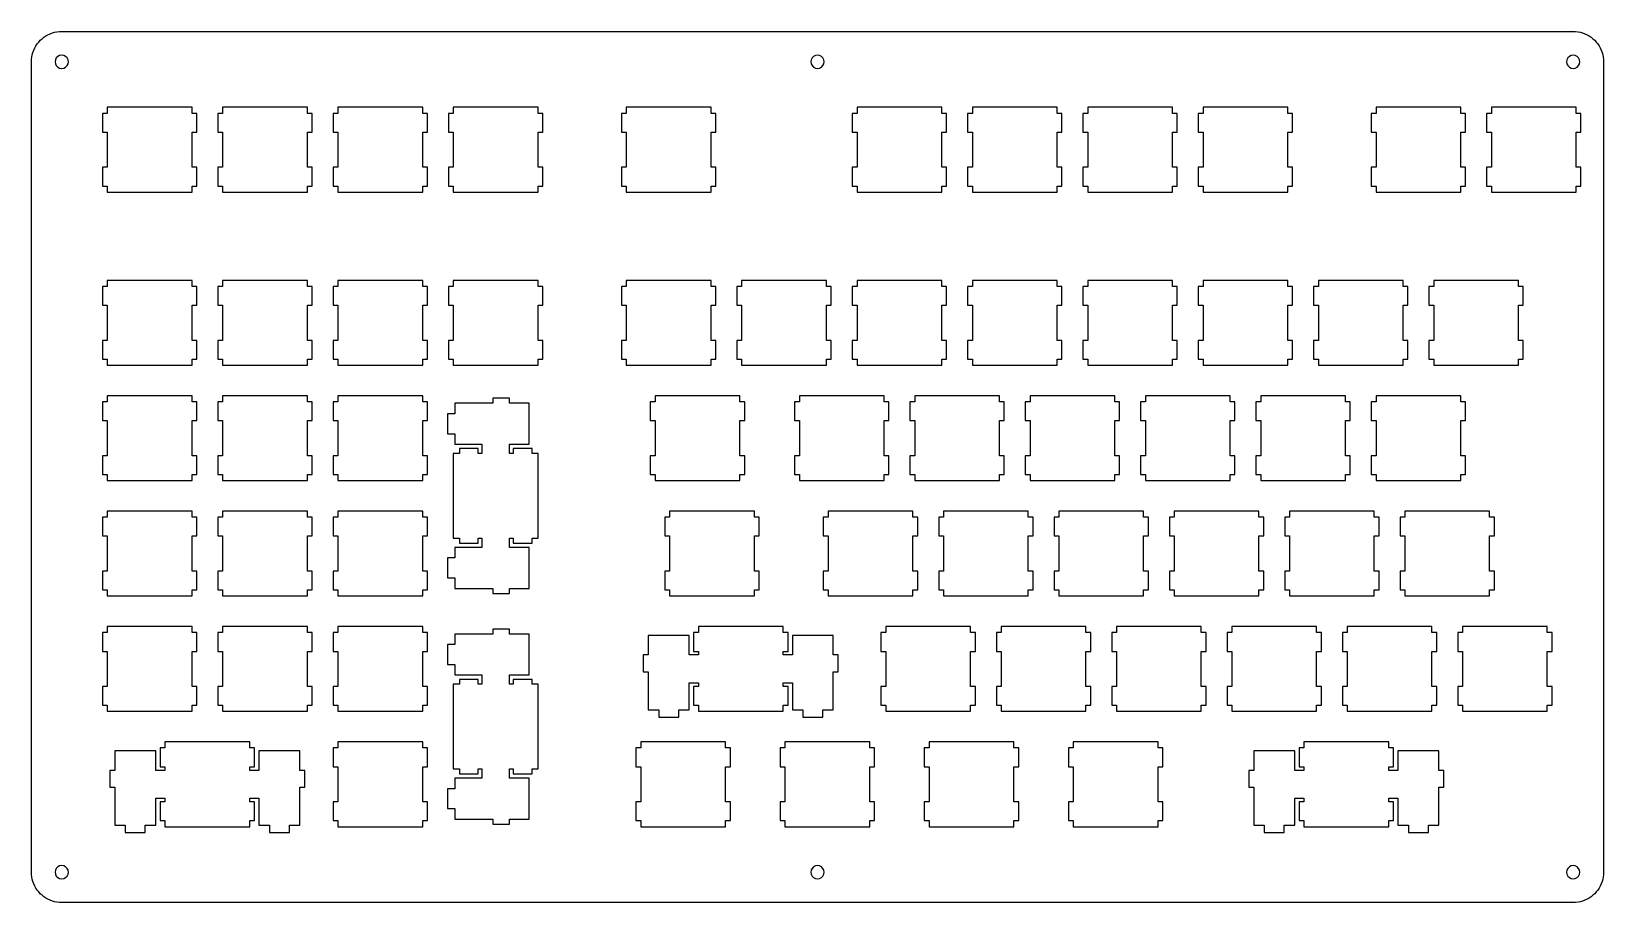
# Model space of a CAD drawing. Extents: x 0 to 260, y 0 to 144.
import ezdxf

# ---------------------------------------------------------------- set-up
doc = ezdxf.new("R2010")
doc.units = 0
doc.layers.get('0').update_dxf_attribs({"linetype": 'CONTINUOUS'})

msp = doc.modelspace()

# ---------------------------------------------------------------- linework, layer by layer
at = {"color": 0}
for p, q in [((1.84657, 142.708), (2.15525, 142.951)), ((2.15525, 142.951), (2.48185, 143.169)), ((2.48185, 143.169), (2.82498, 143.36)), ((2.82498, 143.36), (3.18051, 143.524)), ((3.18051, 143.524), (3.54845, 143.661)), ((3.54845, 143.661), (3.9274, 143.766)), ((3.9274, 143.766), (4.3119, 143.844)), ((4.3119, 143.844), (4.70186, 143.889)), ((4.70186, 143.889), (5.0946, 143.906)), ((5.0946, 143.906), (254.745, 143.904)), ((254.745, 143.904), (255.138, 143.889)), ((255.138, 143.889), (255.528, 143.844)), ((255.528, 143.844), (255.911, 143.766)), ((255.911, 143.766), (256.29, 143.661)), ((256.29, 143.661), (256.658, 143.524)), ((256.658, 143.524), (257.015, 143.36)), ((257.015, 143.36), (257.358, 143.169)), ((257.358, 143.169), (257.683, 142.951)), ((257.683, 142.951), (257.992, 142.708)), ((0.23289, 140.072), (0.339, 140.451)), ((0.339, 140.451), (0.47542, 140.819)), ((0.47542, 140.819), (0.63941, 141.175)), ((0.63941, 141.175), (0.83096, 141.518)), ((0.83096, 141.518), (1.04869, 141.844)), ((1.04869, 141.844), (1.29122, 142.153)), ((1.29122, 142.153), (1.55856, 142.441)), ((1.55856, 142.441), (1.84657, 142.708)), ((257.992, 142.708), (258.28, 142.441)), ((258.28, 142.441), (258.548, 142.153)), ((258.548, 142.153), (258.79, 141.844)), ((258.79, 141.844), (259.009, 141.518)), ((259.009, 141.518), (259.201, 141.175)), ((259.201, 141.175), (259.365, 140.819)), ((259.365, 140.819), (259.501, 140.451)), ((259.501, 140.451), (259.607, 140.072)), ((0.09371, 5.07806), (0.09508, 138.905)), ((0.09508, 138.905), (0.11024, 139.297)), ((0.11024, 139.297), (0.15572, 139.688)), ((0.15572, 139.688), (0.23289, 140.072)), ((4.04731, 139.245), (3.99355, 138.905)), ((3.99355, 138.905), (4.04731, 138.566)), ((4.20441, 139.551), (4.04731, 139.245)), ((4.04731, 138.566), (4.20441, 138.259)), ((4.44832, 139.795), (4.20441, 139.551)), ((4.20441, 138.259), (4.44832, 138.016)), ((4.75424, 139.952), (4.44832, 139.795)), ((4.44832, 138.016), (4.75424, 137.859)), ((5.0946, 140.004), (4.75424, 139.952)), ((4.75424, 137.859), (5.0946, 137.805)), ((5.43359, 139.952), (5.0946, 140.004)), ((5.0946, 137.805), (5.43359, 137.859)), ((5.74089, 139.795), (5.43359, 139.952)), ((5.43359, 137.859), (5.74089, 138.016)), ((5.98343, 139.551), (5.74089, 139.795)), ((5.74089, 138.016), (5.98343, 138.259)), ((6.14056, 139.245), (5.98343, 139.551)), ((5.98343, 138.259), (6.14056, 138.566)), ((6.19428, 138.905), (6.14056, 139.245)), ((6.14056, 138.566), (6.19428, 138.905)), ((128.874, 139.245), (128.82, 138.905)), ((128.82, 138.905), (128.874, 138.566)), ((129.03, 139.551), (128.874, 139.245)), ((128.874, 138.566), (129.03, 138.259)), ((129.272, 139.795), (129.03, 139.551)), ((129.03, 138.259), (129.272, 138.016)), ((129.58, 139.952), (129.272, 139.795)), ((129.272, 138.016), (129.58, 137.859)), ((129.92, 140.004), (129.58, 139.952)), ((129.58, 137.859), (129.92, 137.805)), ((130.259, 139.952), (129.92, 140.004)), ((129.92, 137.805), (130.259, 137.859)), ((130.566, 139.795), (130.259, 139.952)), ((130.259, 137.859), (130.566, 138.016)), ((130.81, 139.551), (130.566, 139.795)), ((130.566, 138.016), (130.81, 138.259)), ((130.966, 139.245), (130.81, 139.551)), ((130.81, 138.259), (130.966, 138.566)), ((131.02, 138.905), (130.966, 139.245)), ((130.966, 138.566), (131.02, 138.905)), ((253.698, 139.245), (253.646, 138.905)), ((253.646, 138.905), (253.698, 138.566)), ((253.855, 139.551), (253.698, 139.245)), ((253.698, 138.566), (253.855, 138.259)), ((254.099, 139.795), (253.855, 139.551)), ((253.855, 138.259), (254.099, 138.016)), ((254.405, 139.952), (254.099, 139.795)), ((254.099, 138.016), (254.405, 137.859)), ((254.745, 140.004), (254.405, 139.952)), ((254.405, 137.859), (254.745, 137.805)), ((255.084, 139.952), (254.745, 140.004)), ((254.745, 137.805), (255.084, 137.859)), ((255.392, 139.795), (255.084, 139.952)), ((255.084, 137.859), (255.392, 138.016)), ((255.634, 139.551), (255.392, 139.795)), ((255.392, 138.016), (255.634, 138.259)), ((255.791, 139.245), (255.634, 139.551)), ((255.634, 138.259), (255.791, 138.566)), ((255.845, 138.905), (255.791, 139.245)), ((255.791, 138.566), (255.845, 138.905)), ((259.607, 140.072), (259.684, 139.688)), ((259.684, 139.688), (259.73, 139.297)), ((259.73, 139.297), (259.745, 138.905)), ((259.745, 138.905), (259.746, 5.07806)), ((12.6201, 130.38), (11.8194, 130.38)), ((11.8194, 130.38), (11.8194, 127.28)), ((12.6201, 131.379), (12.6201, 130.38)), ((26.6196, 131.379), (12.6201, 131.379)), ((26.6196, 130.38), (26.6196, 131.379)), ((27.4175, 130.38), (26.6196, 130.38)), ((27.4175, 127.28), (27.4175, 130.38)), ((31.6701, 130.38), (30.8694, 130.38)), ((30.8694, 130.38), (30.8694, 127.28)), ((31.6701, 131.379), (31.6701, 130.38)), ((45.6696, 131.379), (31.6701, 131.379)), ((45.6696, 130.38), (45.6696, 131.379)), ((46.4704, 130.38), (45.6696, 130.38)), ((46.4704, 127.28), (46.4704, 130.38)), ((50.7199, 130.38), (49.9195, 130.38)), ((49.9195, 130.38), (49.9195, 127.28)), ((50.7199, 131.379), (50.7199, 130.38)), ((64.7196, 131.379), (50.7199, 131.379)), ((64.7196, 130.38), (64.7196, 131.379)), ((65.5204, 130.38), (64.7196, 130.38)), ((65.5204, 127.28), (65.5204, 130.38)), ((69.7699, 130.38), (68.9695, 130.38)), ((68.9695, 130.38), (68.9695, 127.28)), ((69.7699, 131.379), (69.7699, 130.38)), ((83.7696, 131.379), (69.7699, 131.379)), ((83.7696, 130.38), (83.7696, 131.379)), ((84.5704, 130.38), (83.7696, 130.38)), ((84.5704, 127.28), (84.5704, 130.38)), ((98.3449, 130.38), (97.5445, 130.38)), ((97.5445, 130.38), (97.5445, 127.28)), ((98.3449, 131.379), (98.3449, 130.38)), ((112.345, 131.379), (98.3449, 131.379)), ((112.345, 130.38), (112.345, 131.379)), ((113.145, 130.38), (112.345, 130.38)), ((113.145, 127.28), (113.145, 130.38)), ((136.445, 130.38), (135.643, 130.38)), ((135.643, 130.38), (135.643, 127.28)), ((136.445, 131.379), (136.445, 130.38)), ((150.445, 131.379), (136.445, 131.379)), ((150.445, 130.38), (150.445, 131.379)), ((151.245, 130.38), (150.445, 130.38)), ((151.245, 127.28), (151.245, 130.38)), ((155.495, 130.38), (154.694, 130.38)), ((154.694, 130.38), (154.694, 127.28)), ((155.495, 131.379), (155.495, 130.38)), ((169.495, 131.379), (155.495, 131.379)), ((169.495, 130.38), (169.495, 131.379)), ((170.295, 130.38), (169.495, 130.38)), ((170.295, 127.28), (170.295, 130.38)), ((174.545, 130.38), (173.744, 130.38)), ((173.744, 130.38), (173.744, 127.28)), ((174.545, 131.379), (174.545, 130.38)), ((188.545, 131.379), (174.545, 131.379)), ((188.545, 130.38), (188.545, 131.379)), ((189.345, 130.38), (188.545, 130.38)), ((189.345, 127.28), (189.345, 130.38)), ((193.595, 130.38), (192.794, 130.38)), ((192.794, 130.38), (192.794, 127.28)), ((193.595, 131.379), (193.595, 130.38)), ((207.595, 131.379), (193.595, 131.379)), ((207.595, 130.38), (207.595, 131.379)), ((208.395, 130.38), (207.595, 130.38)), ((208.395, 127.28), (208.395, 130.38)), ((222.17, 130.38), (221.369, 130.38)), ((221.369, 130.38), (221.369, 127.28)), ((222.17, 131.379), (222.17, 130.38)), ((236.17, 131.379), (222.17, 131.379)), ((236.17, 130.38), (236.17, 131.379)), ((236.97, 130.38), (236.17, 130.38)), ((236.97, 127.28), (236.97, 130.38)), ((241.22, 130.38), (240.419, 130.38)), ((240.419, 130.38), (240.419, 127.28)), ((241.22, 131.379), (241.22, 130.38)), ((255.22, 131.379), (241.22, 131.379)), ((255.22, 130.38), (255.22, 131.379)), ((256.02, 130.38), (255.22, 130.38)), ((256.02, 127.28), (256.02, 130.38)), ((11.8194, 127.28), (12.6201, 127.28)), ((12.6201, 127.28), (12.6201, 121.481)), ((26.6196, 121.481), (26.6196, 127.28)), ((26.6196, 127.28), (27.4175, 127.28)), ((30.8694, 127.28), (31.6701, 127.28)), ((31.6701, 127.28), (31.6701, 121.481)), ((45.6696, 121.481), (45.6696, 127.28)), ((45.6696, 127.28), (46.4704, 127.28)), ((49.9195, 127.28), (50.7199, 127.28)), ((50.7199, 127.28), (50.7199, 121.481)), ((64.7196, 121.481), (64.7196, 127.28)), ((64.7196, 127.28), (65.5204, 127.28)), ((68.9695, 127.28), (69.7699, 127.28)), ((69.7699, 127.28), (69.7699, 121.481)), ((83.7696, 121.481), (83.7696, 127.28)), ((83.7696, 127.28), (84.5704, 127.28)), ((97.5445, 127.28), (98.3449, 127.28)), ((98.3449, 127.28), (98.3449, 121.481)), ((112.345, 121.481), (112.345, 127.28)), ((112.345, 127.28), (113.145, 127.28)), ((135.643, 127.28), (136.445, 127.28)), ((136.445, 127.28), (136.445, 121.481)), ((150.445, 121.481), (150.445, 127.28)), ((150.445, 127.28), (151.245, 127.28)), ((154.694, 127.28), (155.495, 127.28)), ((155.495, 127.28), (155.495, 121.481)), ((169.495, 121.481), (169.495, 127.28)), ((169.495, 127.28), (170.295, 127.28)), ((173.744, 127.28), (174.545, 127.28)), ((174.545, 127.28), (174.545, 121.481)), ((188.545, 121.481), (188.545, 127.28)), ((188.545, 127.28), (189.345, 127.28)), ((192.794, 127.28), (193.595, 127.28)), ((193.595, 127.28), (193.595, 121.481)), ((207.595, 121.481), (207.595, 127.28)), ((207.595, 127.28), (208.395, 127.28)), ((221.369, 127.28), (222.17, 127.28)), ((222.17, 127.28), (222.17, 121.481)), ((236.17, 121.481), (236.17, 127.28)), ((236.17, 127.28), (236.97, 127.28)), ((240.419, 127.28), (241.22, 127.28)), ((241.22, 127.28), (241.22, 121.481)), ((255.22, 121.481), (255.22, 127.28)), ((255.22, 127.28), (256.02, 127.28)), ((12.6201, 121.481), (11.8194, 121.481)), ((11.8194, 121.481), (11.8194, 118.38)), ((27.4175, 121.481), (26.6196, 121.481)), ((27.4175, 118.38), (27.4175, 121.481)), ((31.6701, 121.481), (30.8694, 121.481)), ((30.8694, 121.481), (30.8694, 118.38)), ((46.4704, 121.481), (45.6696, 121.481)), ((46.4704, 118.38), (46.4704, 121.481)), ((50.7199, 121.481), (49.9195, 121.481)), ((49.9195, 121.481), (49.9195, 118.38)), ((65.5204, 121.481), (64.7196, 121.481)), ((65.5204, 118.38), (65.5204, 121.481)), ((69.7699, 121.481), (68.9695, 121.481)), ((68.9695, 121.481), (68.9695, 118.38)), ((84.5704, 121.481), (83.7696, 121.481)), ((84.5704, 118.38), (84.5704, 121.481)), ((98.3449, 121.481), (97.5445, 121.481)), ((97.5445, 121.481), (97.5445, 118.38)), ((113.145, 121.481), (112.345, 121.481)), ((113.145, 118.38), (113.145, 121.481)), ((136.445, 121.481), (135.643, 121.481)), ((135.643, 121.481), (135.643, 118.38)), ((151.245, 121.481), (150.445, 121.481)), ((151.245, 118.38), (151.245, 121.481)), ((155.495, 121.481), (154.694, 121.481)), ((154.694, 121.481), (154.694, 118.38)), ((170.295, 121.481), (169.495, 121.481)), ((170.295, 118.38), (170.295, 121.481)), ((174.545, 121.481), (173.744, 121.481)), ((173.744, 121.481), (173.744, 118.38)), ((189.345, 121.481), (188.545, 121.481)), ((189.345, 118.38), (189.345, 121.481)), ((193.595, 121.481), (192.794, 121.481)), ((192.794, 121.481), (192.794, 118.38)), ((208.395, 121.481), (207.595, 121.481)), ((208.395, 118.38), (208.395, 121.481)), ((222.17, 121.481), (221.369, 121.481)), ((221.369, 121.481), (221.369, 118.38)), ((236.97, 121.481), (236.17, 121.481)), ((236.97, 118.38), (236.97, 121.481)), ((241.22, 121.481), (240.419, 121.481)), ((240.419, 121.481), (240.419, 118.38)), ((256.02, 121.481), (255.22, 121.481)), ((256.02, 118.38), (256.02, 121.481)), ((11.8194, 118.38), (12.6201, 118.38)), ((12.6201, 118.38), (12.6201, 117.38)), ((12.6201, 117.38), (26.6196, 117.38)), ((26.6196, 117.38), (26.6196, 118.38)), ((26.6196, 118.38), (27.4175, 118.38)), ((30.8694, 118.38), (31.6701, 118.38)), ((31.6701, 118.38), (31.6701, 117.38)), ((31.6701, 117.38), (45.6696, 117.38)), ((45.6696, 117.38), (45.6696, 118.38)), ((45.6696, 118.38), (46.4704, 118.38)), ((49.9195, 118.38), (50.7199, 118.38)), ((50.7199, 118.38), (50.7199, 117.38)), ((50.7199, 117.38), (64.7196, 117.38)), ((64.7196, 117.38), (64.7196, 118.38)), ((64.7196, 118.38), (65.5204, 118.38)), ((68.9695, 118.38), (69.7699, 118.38)), ((69.7699, 118.38), (69.7699, 117.38)), ((69.7699, 117.38), (83.7696, 117.38)), ((83.7696, 117.38), (83.7696, 118.38)), ((83.7696, 118.38), (84.5704, 118.38)), ((97.5445, 118.38), (98.3449, 118.38)), ((98.3449, 118.38), (98.3449, 117.38)), ((98.3449, 117.38), (112.345, 117.38)), ((112.345, 117.38), (112.345, 118.38)), ((112.345, 118.38), (113.145, 118.38)), ((135.643, 118.38), (136.445, 118.38)), ((136.445, 118.38), (136.445, 117.38)), ((136.445, 117.38), (150.445, 117.38)), ((150.445, 117.38), (150.445, 118.38)), ((150.445, 118.38), (151.245, 118.38)), ((154.694, 118.38), (155.495, 118.38)), ((155.495, 118.38), (155.495, 117.38)), ((155.495, 117.38), (169.495, 117.38)), ((169.495, 117.38), (169.495, 118.38)), ((169.495, 118.38), (170.295, 118.38)), ((173.744, 118.38), (174.545, 118.38)), ((174.545, 118.38), (174.545, 117.38)), ((174.545, 117.38), (188.545, 117.38)), ((188.545, 117.38), (188.545, 118.38)), ((188.545, 118.38), (189.345, 118.38)), ((192.794, 118.38), (193.595, 118.38)), ((193.595, 118.38), (193.595, 117.38)), ((193.595, 117.38), (207.595, 117.38)), ((207.595, 117.38), (207.595, 118.38)), ((207.595, 118.38), (208.395, 118.38)), ((221.369, 118.38), (222.17, 118.38)), ((222.17, 118.38), (222.17, 117.38)), ((222.17, 117.38), (236.17, 117.38)), ((236.17, 117.38), (236.17, 118.38)), ((236.17, 118.38), (236.97, 118.38)), ((240.419, 118.38), (241.22, 118.38)), ((241.22, 118.38), (241.22, 117.38)), ((241.22, 117.38), (255.22, 117.38)), ((255.22, 117.38), (255.22, 118.38)), ((255.22, 118.38), (256.02, 118.38)), ((12.6201, 101.805), (11.8194, 101.805)), ((11.8194, 101.805), (11.8194, 98.7048)), ((12.6201, 102.804), (12.6201, 101.805)), ((26.6196, 102.804), (12.6201, 102.804)), ((26.6196, 101.805), (26.6196, 102.804)), ((27.4175, 101.805), (26.6196, 101.805)), ((27.4175, 98.7048), (27.4175, 101.805)), ((31.6701, 101.805), (30.8694, 101.805)), ((30.8694, 101.805), (30.8694, 98.7048)), ((31.6701, 102.804), (31.6701, 101.805)), ((45.6696, 102.804), (31.6701, 102.804)), ((45.6696, 101.805), (45.6696, 102.804)), ((46.4704, 101.805), (45.6696, 101.805)), ((46.4704, 98.7048), (46.4704, 101.805)), ((50.7199, 101.805), (49.9195, 101.805)), ((49.9195, 101.805), (49.9195, 98.7048)), ((50.7199, 102.804), (50.7199, 101.805)), ((64.7196, 102.804), (50.7199, 102.804)), ((64.7196, 101.805), (64.7196, 102.804)), ((65.5204, 101.805), (64.7196, 101.805)), ((65.5204, 98.7048), (65.5204, 101.805)), ((69.7699, 101.805), (68.9695, 101.805)), ((68.9695, 101.805), (68.9695, 98.7048)), ((69.7699, 102.804), (69.7699, 101.805)), ((83.7696, 102.804), (69.7699, 102.804)), ((83.7696, 101.805), (83.7696, 102.804)), ((84.5704, 101.805), (83.7696, 101.805)), ((84.5704, 98.7048), (84.5704, 101.805)), ((98.3449, 101.805), (97.5445, 101.805)), ((97.5445, 101.805), (97.5445, 98.7048)), ((98.3449, 102.804), (98.3449, 101.805)), ((112.345, 102.804), (98.3449, 102.804)), ((112.345, 101.805), (112.345, 102.804)), ((113.145, 101.805), (112.345, 101.805)), ((113.145, 98.7048), (113.145, 101.805)), ((117.395, 101.805), (116.594, 101.805)), ((116.594, 101.805), (116.594, 98.7048)), ((117.395, 102.804), (117.395, 101.805)), ((131.395, 102.804), (117.395, 102.804)), ((131.395, 101.805), (131.395, 102.804)), ((132.195, 101.805), (131.395, 101.805)), ((132.195, 98.7048), (132.195, 101.805)), ((136.445, 101.805), (135.644, 101.805)), ((135.644, 101.805), (135.644, 98.7048)), ((136.445, 102.804), (136.445, 101.805)), ((150.445, 102.804), (136.445, 102.804)), ((150.445, 101.805), (150.445, 102.804)), ((151.245, 101.805), (150.445, 101.805)), ((151.245, 98.7048), (151.245, 101.805)), ((155.495, 101.805), (154.694, 101.805)), ((154.694, 101.805), (154.694, 98.7048)), ((155.495, 102.804), (155.495, 101.805)), ((169.495, 102.804), (155.495, 102.804)), ((169.495, 101.805), (169.495, 102.804)), ((170.295, 101.805), (169.495, 101.805)), ((170.295, 98.7048), (170.295, 101.805)), ((174.545, 101.805), (173.744, 101.805)), ((173.744, 101.805), (173.744, 98.7048)), ((174.545, 102.804), (174.545, 101.805)), ((188.545, 102.804), (174.545, 102.804)), ((188.545, 101.805), (188.545, 102.804)), ((189.345, 101.805), (188.545, 101.805)), ((189.345, 98.7048), (189.345, 101.805)), ((193.595, 101.805), (192.794, 101.805)), ((192.794, 101.805), (192.794, 98.7048)), ((193.595, 102.804), (193.595, 101.805)), ((207.595, 102.804), (193.595, 102.804)), ((207.595, 101.805), (207.595, 102.804)), ((208.395, 101.805), (207.595, 101.805)), ((208.395, 98.7048), (208.395, 101.805)), ((212.645, 101.805), (211.844, 101.805)), ((211.844, 101.805), (211.844, 98.7048)), ((212.645, 102.804), (212.645, 101.805)), ((226.645, 102.804), (212.645, 102.804)), ((226.645, 101.805), (226.645, 102.804)), ((227.445, 101.805), (226.645, 101.805)), ((227.445, 98.7048), (227.445, 101.805)), ((231.695, 101.805), (230.894, 101.805)), ((230.894, 101.805), (230.894, 98.7048)), ((231.695, 102.804), (231.695, 101.805)), ((245.695, 102.804), (231.695, 102.804)), ((245.695, 101.805), (245.695, 102.804)), ((246.495, 101.805), (245.695, 101.805)), ((246.495, 98.7048), (246.495, 101.805)), ((11.8194, 98.7048), (12.6201, 98.7048)), ((12.6201, 98.7048), (12.6201, 92.9047)), ((26.6196, 92.9047), (26.6196, 98.7048)), ((26.6196, 98.7048), (27.4175, 98.7048)), ((30.8694, 98.7048), (31.6701, 98.7048)), ((31.6701, 98.7048), (31.6701, 92.9047)), ((45.6696, 92.9047), (45.6696, 98.7048)), ((45.6696, 98.7048), (46.4704, 98.7048)), ((49.9195, 98.7048), (50.7199, 98.7048)), ((50.7199, 98.7048), (50.7199, 92.9047)), ((64.7196, 92.9047), (64.7196, 98.7048)), ((64.7196, 98.7048), (65.5204, 98.7048)), ((68.9695, 98.7048), (69.7699, 98.7048)), ((69.7699, 98.7048), (69.7699, 92.9047)), ((83.7696, 92.9047), (83.7696, 98.7048)), ((83.7696, 98.7048), (84.5704, 98.7048)), ((97.5445, 98.7048), (98.3449, 98.7048)), ((98.3449, 98.7048), (98.3449, 92.9047)), ((112.345, 92.9047), (112.345, 98.7048)), ((112.345, 98.7048), (113.145, 98.7048)), ((116.594, 98.7048), (117.395, 98.7048)), ((117.395, 98.7048), (117.395, 92.9047)), ((131.395, 92.9047), (131.395, 98.7048)), ((131.395, 98.7048), (132.195, 98.7048)), ((135.644, 98.7048), (136.445, 98.7048)), ((136.445, 98.7048), (136.445, 92.9047)), ((150.445, 92.9047), (150.445, 98.7048)), ((150.445, 98.7048), (151.245, 98.7048)), ((154.694, 98.7048), (155.495, 98.7048)), ((155.495, 98.7048), (155.495, 92.9047)), ((169.495, 92.9047), (169.495, 98.7048)), ((169.495, 98.7048), (170.295, 98.7048)), ((173.744, 98.7048), (174.545, 98.7048)), ((174.545, 98.7048), (174.545, 92.9047)), ((188.545, 92.9047), (188.545, 98.7048)), ((188.545, 98.7048), (189.345, 98.7048)), ((192.794, 98.7048), (193.595, 98.7048)), ((193.595, 98.7048), (193.595, 92.9047)), ((207.595, 92.9047), (207.595, 98.7048)), ((207.595, 98.7048), (208.395, 98.7048)), ((211.844, 98.7048), (212.645, 98.7048)), ((212.645, 98.7048), (212.645, 92.9047)), ((226.645, 92.9047), (226.645, 98.7048)), ((226.645, 98.7048), (227.445, 98.7048)), ((230.894, 98.7048), (231.695, 98.7048)), ((231.695, 98.7048), (231.695, 92.9047)), ((245.695, 92.9047), (245.695, 98.7048)), ((245.695, 98.7048), (246.495, 98.7048)), ((12.6201, 92.9047), (11.8194, 92.9047)), ((11.8194, 92.9047), (11.8194, 89.8052)), ((27.4175, 92.9047), (26.6196, 92.9047)), ((27.4175, 89.8052), (27.4175, 92.9047)), ((31.6701, 92.9047), (30.8694, 92.9047)), ((30.8694, 92.9047), (30.8694, 89.8052)), ((46.4704, 92.9047), (45.6696, 92.9047)), ((46.4704, 89.8052), (46.4704, 92.9047)), ((50.7199, 92.9047), (49.9195, 92.9047)), ((49.9195, 92.9047), (49.9195, 89.8052)), ((65.5204, 92.9047), (64.7196, 92.9047)), ((65.5204, 89.8052), (65.5204, 92.9047)), ((69.7699, 92.9047), (68.9695, 92.9047)), ((68.9695, 92.9047), (68.9695, 89.8052)), ((84.5704, 92.9047), (83.7696, 92.9047)), ((84.5704, 89.8052), (84.5704, 92.9047)), ((98.3449, 92.9047), (97.5445, 92.9047)), ((97.5445, 92.9047), (97.5445, 89.8052)), ((113.145, 92.9047), (112.345, 92.9047)), ((113.145, 89.8052), (113.145, 92.9047)), ((117.395, 92.9047), (116.594, 92.9047)), ((116.594, 92.9047), (116.594, 89.8052)), ((132.195, 92.9047), (131.395, 92.9047)), ((132.195, 89.8052), (132.195, 92.9047)), ((136.445, 92.9047), (135.644, 92.9047)), ((135.644, 92.9047), (135.644, 89.8052)), ((151.245, 92.9047), (150.445, 92.9047)), ((151.245, 89.8052), (151.245, 92.9047)), ((155.495, 92.9047), (154.694, 92.9047)), ((154.694, 92.9047), (154.694, 89.8052)), ((170.295, 92.9047), (169.495, 92.9047)), ((170.295, 89.8052), (170.295, 92.9047)), ((174.545, 92.9047), (173.744, 92.9047)), ((173.744, 92.9047), (173.744, 89.8052)), ((189.345, 92.9047), (188.545, 92.9047)), ((189.345, 89.8052), (189.345, 92.9047)), ((193.595, 92.9047), (192.794, 92.9047)), ((192.794, 92.9047), (192.794, 89.8052)), ((208.395, 92.9047), (207.595, 92.9047)), ((208.395, 89.8052), (208.395, 92.9047)), ((212.645, 92.9047), (211.844, 92.9047)), ((211.844, 92.9047), (211.844, 89.8052)), ((227.445, 92.9047), (226.645, 92.9047)), ((227.445, 89.8052), (227.445, 92.9047)), ((231.695, 92.9047), (230.894, 92.9047)), ((230.894, 92.9047), (230.894, 89.8052)), ((246.495, 92.9047), (245.695, 92.9047)), ((246.495, 89.8052), (246.495, 92.9047)), ((11.8194, 89.8052), (12.6201, 89.8052)), ((12.6201, 89.8052), (12.6201, 88.8047)), ((12.6201, 88.8047), (26.6196, 88.8047)), ((26.6196, 88.8047), (26.6196, 89.8052)), ((26.6196, 89.8052), (27.4175, 89.8052)), ((30.8694, 89.8052), (31.6701, 89.8052)), ((31.6701, 89.8052), (31.6701, 88.8047)), ((31.6701, 88.8047), (45.6696, 88.8047)), ((45.6696, 88.8047), (45.6696, 89.8052)), ((45.6696, 89.8052), (46.4704, 89.8052)), ((49.9195, 89.8052), (50.7199, 89.8052)), ((50.7199, 89.8052), (50.7199, 88.8047)), ((50.7199, 88.8047), (64.7196, 88.8047)), ((64.7196, 88.8047), (64.7196, 89.8052)), ((64.7196, 89.8052), (65.5204, 89.8052)), ((68.9695, 89.8052), (69.7699, 89.8052)), ((69.7699, 89.8052), (69.7699, 88.8047)), ((69.7699, 88.8047), (83.7696, 88.8047)), ((83.7696, 88.8047), (83.7696, 89.8052)), ((83.7696, 89.8052), (84.5704, 89.8052)), ((97.5445, 89.8052), (98.3449, 89.8052)), ((98.3449, 89.8052), (98.3449, 88.8047)), ((98.3449, 88.8047), (112.345, 88.8047)), ((112.345, 88.8047), (112.345, 89.8052)), ((112.345, 89.8052), (113.145, 89.8052)), ((116.594, 89.8052), (117.395, 89.8052)), ((117.395, 89.8052), (117.395, 88.8047)), ((117.395, 88.8047), (131.395, 88.8047)), ((131.395, 88.8047), (131.395, 89.8052)), ((131.395, 89.8052), (132.195, 89.8052)), ((135.644, 89.8052), (136.445, 89.8052)), ((136.445, 89.8052), (136.445, 88.8047)), ((136.445, 88.8047), (150.445, 88.8047)), ((150.445, 88.8047), (150.445, 89.8052)), ((150.445, 89.8052), (151.245, 89.8052)), ((154.694, 89.8052), (155.495, 89.8052)), ((155.495, 89.8052), (155.495, 88.8047)), ((155.495, 88.8047), (169.495, 88.8047)), ((169.495, 88.8047), (169.495, 89.8052)), ((169.495, 89.8052), (170.295, 89.8052)), ((173.744, 89.8052), (174.545, 89.8052)), ((174.545, 89.8052), (174.545, 88.8047)), ((174.545, 88.8047), (188.545, 88.8047)), ((188.545, 88.8047), (188.545, 89.8052)), ((188.545, 89.8052), (189.345, 89.8052)), ((192.794, 89.8052), (193.595, 89.8052)), ((193.595, 89.8052), (193.595, 88.8047)), ((193.595, 88.8047), (207.595, 88.8047)), ((207.595, 88.8047), (207.595, 89.8052)), ((207.595, 89.8052), (208.395, 89.8052)), ((211.844, 89.8052), (212.645, 89.8052)), ((212.645, 89.8052), (212.645, 88.8047)), ((212.645, 88.8047), (226.645, 88.8047)), ((226.645, 88.8047), (226.645, 89.8052)), ((226.645, 89.8052), (227.445, 89.8052)), ((230.894, 89.8052), (231.695, 89.8052)), ((231.695, 89.8052), (231.695, 88.8047)), ((231.695, 88.8047), (245.695, 88.8047)), ((245.695, 88.8047), (245.695, 89.8052)), ((245.695, 89.8052), (246.495, 89.8052)), ((12.6201, 83.7544), (12.6201, 82.7553)), ((26.6196, 83.7544), (12.6201, 83.7544)), ((26.6196, 82.7553), (26.6196, 83.7544)), ((31.6701, 83.7544), (31.6701, 82.7553)), ((45.6696, 83.7544), (31.6701, 83.7544)), ((45.6696, 82.7553), (45.6696, 83.7544)), ((50.7199, 83.7544), (50.7199, 82.7553)), ((64.7196, 83.7544), (50.7199, 83.7544)), ((64.7196, 82.7553), (64.7196, 83.7544)), ((76.2702, 83.33), (76.2702, 82.5045)), ((79.0691, 83.33), (76.2702, 83.33)), ((79.0691, 82.5045), (79.0691, 83.33)), ((103.106, 83.7544), (103.106, 82.7553)), ((117.107, 83.7544), (103.106, 83.7544)), ((117.107, 82.7553), (117.107, 83.7544)), ((126.92, 83.7544), (126.92, 82.7553)), ((140.92, 83.7544), (126.92, 83.7544)), ((140.92, 82.7553), (140.92, 83.7544)), ((145.97, 83.7544), (145.97, 82.7553)), ((159.97, 83.7544), (145.97, 83.7544)), ((159.97, 82.7553), (159.97, 83.7544)), ((165.02, 83.7544), (165.02, 82.7553)), ((179.02, 83.7544), (165.02, 83.7544)), ((179.02, 82.7553), (179.02, 83.7544)), ((184.07, 83.7544), (184.07, 82.7553)), ((198.07, 83.7544), (184.07, 83.7544)), ((198.07, 82.7553), (198.07, 83.7544)), ((203.12, 83.7544), (203.12, 82.7553)), ((217.12, 83.7544), (203.12, 83.7544)), ((217.12, 82.7553), (217.12, 83.7544)), ((222.17, 83.7544), (222.17, 82.7553)), ((236.17, 83.7544), (222.17, 83.7544)), ((236.17, 82.7553), (236.17, 83.7544)), ((12.6201, 82.7553), (11.8194, 82.7553)), ((11.8194, 82.7553), (11.8194, 79.6548)), ((27.4175, 82.7553), (26.6196, 82.7553)), ((27.4175, 79.6548), (27.4175, 82.7553)), ((31.6701, 82.7553), (30.8694, 82.7553)), ((30.8694, 82.7553), (30.8694, 79.6548)), ((46.4704, 82.7553), (45.6696, 82.7553)), ((46.4704, 79.6548), (46.4704, 82.7553)), ((50.7199, 82.7553), (49.9195, 82.7553)), ((49.9195, 82.7553), (49.9195, 79.6548)), ((65.5204, 82.7553), (64.7196, 82.7553)), ((65.5204, 79.6548), (65.5204, 82.7553)), ((70.0003, 80.7791), (68.7998, 80.7791)), ((68.7998, 80.7791), (68.7998, 77.4802)), ((76.2702, 82.5045), (70.0003, 82.5045)), ((70.0003, 82.5045), (70.0003, 80.7791)), ((82.2992, 82.5045), (79.0691, 82.5045)), ((82.2992, 75.7548), (82.2992, 82.5045)), ((103.106, 82.7553), (102.307, 82.7553)), ((102.307, 82.7553), (102.307, 79.6548)), ((117.906, 82.7553), (117.107, 82.7553)), ((117.906, 79.6548), (117.906, 82.7553)), ((126.92, 82.7553), (126.118, 82.7553)), ((126.118, 82.7553), (126.118, 79.6548)), ((141.72, 82.7553), (140.92, 82.7553)), ((141.72, 79.6548), (141.72, 82.7553)), ((145.97, 82.7553), (145.169, 82.7553)), ((145.169, 82.7553), (145.169, 79.6548)), ((160.77, 82.7553), (159.97, 82.7553)), ((160.77, 79.6548), (160.77, 82.7553)), ((165.02, 82.7553), (164.219, 82.7553)), ((164.219, 82.7553), (164.219, 79.6548)), ((179.82, 82.7553), (179.02, 82.7553)), ((179.82, 79.6548), (179.82, 82.7553)), ((184.07, 82.7553), (183.269, 82.7553)), ((183.269, 82.7553), (183.269, 79.6548)), ((198.87, 82.7553), (198.07, 82.7553)), ((198.87, 79.6548), (198.87, 82.7553)), ((203.12, 82.7553), (202.319, 82.7553)), ((202.319, 82.7553), (202.319, 79.6548)), ((217.92, 82.7553), (217.12, 82.7553)), ((217.92, 79.6548), (217.92, 82.7553)), ((222.17, 82.7553), (221.369, 82.7553)), ((221.369, 82.7553), (221.369, 79.6548)), ((236.97, 82.7553), (236.17, 82.7553)), ((236.97, 79.6548), (236.97, 82.7553)), ((11.8194, 79.6548), (12.6201, 79.6548)), ((12.6201, 79.6548), (12.6201, 73.8547)), ((26.6196, 73.8547), (26.6196, 79.6548)), ((26.6196, 79.6548), (27.4175, 79.6548)), ((30.8694, 79.6548), (31.6701, 79.6548)), ((31.6701, 79.6548), (31.6701, 73.8547)), ((45.6696, 73.8547), (45.6696, 79.6548)), ((45.6696, 79.6548), (46.4704, 79.6548)), ((49.9195, 79.6548), (50.7199, 79.6548)), ((50.7199, 79.6548), (50.7199, 73.8547)), ((64.7196, 73.8547), (64.7196, 79.6548)), ((64.7196, 79.6548), (65.5204, 79.6548)), ((102.307, 79.6548), (103.106, 79.6548)), ((103.106, 79.6548), (103.106, 73.8547)), ((117.107, 73.8547), (117.107, 79.6548)), ((117.107, 79.6548), (117.906, 79.6548)), ((126.118, 79.6548), (126.92, 79.6548)), ((126.92, 79.6548), (126.92, 73.8547)), ((140.92, 73.8547), (140.92, 79.6548)), ((140.92, 79.6548), (141.72, 79.6548)), ((145.169, 79.6548), (145.97, 79.6548)), ((145.97, 79.6548), (145.97, 73.8547)), ((159.97, 73.8547), (159.97, 79.6548)), ((159.97, 79.6548), (160.77, 79.6548)), ((164.219, 79.6548), (165.02, 79.6548)), ((165.02, 79.6548), (165.02, 73.8547)), ((179.02, 73.8547), (179.02, 79.6548)), ((179.02, 79.6548), (179.82, 79.6548)), ((183.269, 79.6548), (184.07, 79.6548)), ((184.07, 79.6548), (184.07, 73.8547)), ((198.07, 73.8547), (198.07, 79.6548)), ((198.07, 79.6548), (198.87, 79.6548)), ((202.319, 79.6548), (203.12, 79.6548)), ((203.12, 79.6548), (203.12, 73.8547)), ((217.12, 73.8547), (217.12, 79.6548)), ((217.12, 79.6548), (217.92, 79.6548)), ((221.369, 79.6548), (222.17, 79.6548)), ((222.17, 79.6548), (222.17, 73.8547)), ((236.17, 73.8547), (236.17, 79.6548)), ((236.17, 79.6548), (236.97, 79.6548)), ((68.7998, 77.4802), (70.0003, 77.4802)), ((70.0003, 77.4802), (70.0003, 75.7548)), ((70.0003, 75.7548), (74.4693, 75.7548)), ((74.4693, 75.7548), (74.4693, 74.2294)), ((79.0691, 74.2294), (79.0691, 75.7548)), ((79.0691, 75.7548), (82.2992, 75.7548)), ((12.6201, 73.8547), (11.8194, 73.8547)), ((11.8194, 73.8547), (11.8194, 70.7552)), ((27.4175, 73.8547), (26.6196, 73.8547)), ((27.4175, 70.7552), (27.4175, 73.8547)), ((31.6701, 73.8547), (30.8694, 73.8547)), ((30.8694, 73.8547), (30.8694, 70.7552)), ((46.4704, 73.8547), (45.6696, 73.8547)), ((46.4704, 70.7552), (46.4704, 73.8547)), ((50.7199, 73.8547), (49.9195, 73.8547)), ((49.9195, 73.8547), (49.9195, 70.7552)), ((65.5204, 73.8547), (64.7196, 73.8547)), ((65.5204, 70.7552), (65.5204, 73.8547)), ((70.769, 74.2294), (69.7699, 74.2294)), ((69.7699, 74.2294), (69.7699, 60.2297)), ((73.8685, 75.0302), (70.769, 75.0302)), ((70.769, 75.0302), (70.769, 74.2294)), ((73.8685, 74.2294), (73.8685, 75.0302)), ((74.4693, 74.2294), (73.8685, 74.2294)), ((79.6699, 74.2294), (79.0691, 74.2294)), ((82.7691, 75.0302), (79.6699, 75.0302)), ((79.6699, 75.0302), (79.6699, 74.2294)), ((82.7691, 74.2294), (82.7691, 75.0302)), ((83.7696, 74.2294), (82.7691, 74.2294)), ((83.7696, 60.2297), (83.7696, 74.2294)), ((103.106, 73.8547), (102.307, 73.8547)), ((102.307, 73.8547), (102.307, 70.7552)), ((117.906, 73.8547), (117.107, 73.8547)), ((117.906, 70.7552), (117.906, 73.8547)), ((126.92, 73.8547), (126.118, 73.8547)), ((126.118, 73.8547), (126.118, 70.7552)), ((141.72, 73.8547), (140.92, 73.8547)), ((141.72, 70.7552), (141.72, 73.8547)), ((145.97, 73.8547), (145.169, 73.8547)), ((145.169, 73.8547), (145.169, 70.7552)), ((160.77, 73.8547), (159.97, 73.8547)), ((160.77, 70.7552), (160.77, 73.8547)), ((165.02, 73.8547), (164.219, 73.8547)), ((164.219, 73.8547), (164.219, 70.7552)), ((179.82, 73.8547), (179.02, 73.8547)), ((179.82, 70.7552), (179.82, 73.8547)), ((184.07, 73.8547), (183.269, 73.8547)), ((183.269, 73.8547), (183.269, 70.7552)), ((198.87, 73.8547), (198.07, 73.8547)), ((198.87, 70.7552), (198.87, 73.8547)), ((203.12, 73.8547), (202.319, 73.8547)), ((202.319, 73.8547), (202.319, 70.7552)), ((217.92, 73.8547), (217.12, 73.8547)), ((217.92, 70.7552), (217.92, 73.8547)), ((222.17, 73.8547), (221.369, 73.8547)), ((221.369, 73.8547), (221.369, 70.7552)), ((236.97, 73.8547), (236.17, 73.8547)), ((236.97, 70.7552), (236.97, 73.8547)), ((11.8194, 70.7552), (12.6201, 70.7552)), ((12.6201, 70.7552), (12.6201, 69.7547)), ((26.6196, 69.7547), (26.6196, 70.7552)), ((26.6196, 70.7552), (27.4175, 70.7552)), ((30.8694, 70.7552), (31.6701, 70.7552)), ((31.6701, 70.7552), (31.6701, 69.7547)), ((45.6696, 69.7547), (45.6696, 70.7552)), ((45.6696, 70.7552), (46.4704, 70.7552)), ((49.9195, 70.7552), (50.7199, 70.7552)), ((50.7199, 70.7552), (50.7199, 69.7547)), ((64.7196, 69.7547), (64.7196, 70.7552)), ((64.7196, 70.7552), (65.5204, 70.7552)), ((102.307, 70.7552), (103.106, 70.7552)), ((103.106, 70.7552), (103.106, 69.7547)), ((117.107, 69.7547), (117.107, 70.7552)), ((117.107, 70.7552), (117.906, 70.7552)), ((126.118, 70.7552), (126.92, 70.7552)), ((126.92, 70.7552), (126.92, 69.7547)), ((140.92, 69.7547), (140.92, 70.7552)), ((140.92, 70.7552), (141.72, 70.7552)), ((145.169, 70.7552), (145.97, 70.7552)), ((145.97, 70.7552), (145.97, 69.7547)), ((159.97, 69.7547), (159.97, 70.7552)), ((159.97, 70.7552), (160.77, 70.7552)), ((164.219, 70.7552), (165.02, 70.7552)), ((165.02, 70.7552), (165.02, 69.7547)), ((179.02, 69.7547), (179.02, 70.7552)), ((179.02, 70.7552), (179.82, 70.7552)), ((183.269, 70.7552), (184.07, 70.7552)), ((184.07, 70.7552), (184.07, 69.7547)), ((198.07, 69.7547), (198.07, 70.7552)), ((198.07, 70.7552), (198.87, 70.7552)), ((202.319, 70.7552), (203.12, 70.7552)), ((203.12, 70.7552), (203.12, 69.7547)), ((217.12, 69.7547), (217.12, 70.7552)), ((217.12, 70.7552), (217.92, 70.7552)), ((221.369, 70.7552), (222.17, 70.7552)), ((222.17, 70.7552), (222.17, 69.7547)), ((236.17, 69.7547), (236.17, 70.7552)), ((236.17, 70.7552), (236.97, 70.7552)), ((12.6201, 69.7547), (26.6196, 69.7547)), ((31.6701, 69.7547), (45.6696, 69.7547)), ((50.7199, 69.7547), (64.7196, 69.7547)), ((103.106, 69.7547), (117.107, 69.7547)), ((126.92, 69.7547), (140.92, 69.7547)), ((145.97, 69.7547), (159.97, 69.7547)), ((165.02, 69.7547), (179.02, 69.7547)), ((184.07, 69.7547), (198.07, 69.7547)), ((203.12, 69.7547), (217.12, 69.7547)), ((222.17, 69.7547), (236.17, 69.7547)), ((12.6201, 63.7053), (11.8194, 63.7053)), ((11.8194, 63.7053), (11.8194, 60.6048)), ((12.6201, 64.7044), (12.6201, 63.7053)), ((26.6196, 64.7044), (12.6201, 64.7044)), ((26.6196, 63.7053), (26.6196, 64.7044)), ((27.4175, 63.7053), (26.6196, 63.7053)), ((27.4175, 60.6048), (27.4175, 63.7053)), ((31.6701, 63.7053), (30.8694, 63.7053)), ((30.8694, 63.7053), (30.8694, 60.6048)), ((31.6701, 64.7044), (31.6701, 63.7053)), ((45.6696, 64.7044), (31.6701, 64.7044)), ((45.6696, 63.7053), (45.6696, 64.7044)), ((46.4704, 63.7053), (45.6696, 63.7053)), ((46.4704, 60.6048), (46.4704, 63.7053)), ((50.7199, 63.7053), (49.9195, 63.7053)), ((49.9195, 63.7053), (49.9195, 60.6048)), ((50.7199, 64.7044), (50.7199, 63.7053)), ((64.7196, 64.7044), (50.7199, 64.7044)), ((64.7196, 63.7053), (64.7196, 64.7044)), ((65.5204, 63.7053), (64.7196, 63.7053)), ((65.5204, 60.6048), (65.5204, 63.7053)), ((105.488, 63.7053), (104.688, 63.7053)), ((104.688, 63.7053), (104.688, 60.6048)), ((105.488, 64.7044), (105.488, 63.7053)), ((119.488, 64.7044), (105.488, 64.7044)), ((119.488, 63.7053), (119.488, 64.7044)), ((120.288, 63.7053), (119.488, 63.7053)), ((120.288, 60.6048), (120.288, 63.7053)), ((131.681, 63.7053), (130.882, 63.7053)), ((130.882, 63.7053), (130.882, 60.6048)), ((131.681, 64.7044), (131.681, 63.7053)), ((145.682, 64.7044), (131.681, 64.7044)), ((145.682, 63.7053), (145.682, 64.7044)), ((146.481, 63.7053), (145.682, 63.7053)), ((146.481, 60.6048), (146.481, 63.7053)), ((150.731, 63.7053), (149.932, 63.7053)), ((149.932, 63.7053), (149.932, 60.6048)), ((150.731, 64.7044), (150.731, 63.7053)), ((164.732, 64.7044), (150.731, 64.7044)), ((164.732, 63.7053), (164.732, 64.7044)), ((165.531, 63.7053), (164.732, 63.7053)), ((165.531, 60.6048), (165.531, 63.7053)), ((169.781, 63.7053), (168.982, 63.7053)), ((168.982, 63.7053), (168.982, 60.6048)), ((169.781, 64.7044), (169.781, 63.7053)), ((183.782, 64.7044), (169.781, 64.7044)), ((183.782, 63.7053), (183.782, 64.7044)), ((184.581, 63.7053), (183.782, 63.7053)), ((184.581, 60.6048), (184.581, 63.7053)), ((188.831, 63.7053), (188.032, 63.7053)), ((188.032, 63.7053), (188.032, 60.6048)), ((188.831, 64.7044), (188.831, 63.7053)), ((202.832, 64.7044), (188.831, 64.7044)), ((202.832, 63.7053), (202.832, 64.7044)), ((203.631, 63.7053), (202.832, 63.7053)), ((203.631, 60.6048), (203.631, 63.7053)), ((207.881, 63.7053), (207.082, 63.7053)), ((207.082, 63.7053), (207.082, 60.6048)), ((207.881, 64.7044), (207.881, 63.7053)), ((221.882, 64.7044), (207.881, 64.7044)), ((221.882, 63.7053), (221.882, 64.7044)), ((222.681, 63.7053), (221.882, 63.7053)), ((222.681, 60.6048), (222.681, 63.7053)), ((226.931, 63.7053), (226.132, 63.7053)), ((226.132, 63.7053), (226.132, 60.6048)), ((226.931, 64.7044), (226.931, 63.7053)), ((240.932, 64.7044), (226.931, 64.7044)), ((240.932, 63.7053), (240.932, 64.7044)), ((241.731, 63.7053), (240.932, 63.7053)), ((241.731, 60.6048), (241.731, 63.7053)), ((11.8194, 60.6048), (12.6201, 60.6048)), ((12.6201, 60.6048), (12.6201, 54.8047)), ((26.6196, 54.8047), (26.6196, 60.6048)), ((26.6196, 60.6048), (27.4175, 60.6048)), ((30.8694, 60.6048), (31.6701, 60.6048)), ((31.6701, 60.6048), (31.6701, 54.8047)), ((45.6696, 54.8047), (45.6696, 60.6048)), ((45.6696, 60.6048), (46.4704, 60.6048)), ((49.9195, 60.6048), (50.7199, 60.6048)), ((50.7199, 60.6048), (50.7199, 54.8047)), ((64.7196, 54.8047), (64.7196, 60.6048)), ((64.7196, 60.6048), (65.5204, 60.6048)), ((69.7699, 60.2297), (70.769, 60.2297)), ((70.769, 60.2297), (70.769, 59.4293)), ((73.8685, 59.4293), (73.8685, 60.2297)), ((73.8685, 60.2297), (74.4693, 60.2297)), ((74.4693, 60.2297), (74.4693, 58.7043)), ((79.0691, 58.7043), (79.0691, 60.2297)), ((79.0691, 60.2297), (79.6699, 60.2297)), ((79.6699, 60.2297), (79.6699, 59.4293)), ((82.7691, 59.4293), (82.7691, 60.2297)), ((82.7691, 60.2297), (83.7696, 60.2297)), ((104.688, 60.6048), (105.488, 60.6048)), ((105.488, 60.6048), (105.488, 54.8047)), ((119.488, 54.8047), (119.488, 60.6048)), ((119.488, 60.6048), (120.288, 60.6048)), ((130.882, 60.6048), (131.681, 60.6048)), ((131.681, 60.6048), (131.681, 54.8047)), ((145.682, 54.8047), (145.682, 60.6048)), ((145.682, 60.6048), (146.481, 60.6048)), ((149.932, 60.6048), (150.731, 60.6048)), ((150.731, 60.6048), (150.731, 54.8047)), ((164.732, 54.8047), (164.732, 60.6048)), ((164.732, 60.6048), (165.531, 60.6048)), ((168.982, 60.6048), (169.781, 60.6048)), ((169.781, 60.6048), (169.781, 54.8047)), ((183.782, 54.8047), (183.782, 60.6048)), ((183.782, 60.6048), (184.581, 60.6048)), ((188.032, 60.6048), (188.831, 60.6048)), ((188.831, 60.6048), (188.831, 54.8047)), ((202.832, 54.8047), (202.832, 60.6048)), ((202.832, 60.6048), (203.631, 60.6048)), ((207.082, 60.6048), (207.881, 60.6048)), ((207.881, 60.6048), (207.881, 54.8047)), ((221.882, 54.8047), (221.882, 60.6048)), ((221.882, 60.6048), (222.681, 60.6048)), ((226.132, 60.6048), (226.931, 60.6048)), ((226.931, 60.6048), (226.931, 54.8047)), ((240.932, 54.8047), (240.932, 60.6048)), ((240.932, 60.6048), (241.731, 60.6048)), ((74.4693, 58.7043), (70.0003, 58.7043)), ((70.0003, 58.7043), (70.0003, 56.9793)), ((70.769, 59.4293), (73.8685, 59.4293)), ((82.2992, 58.7043), (79.0691, 58.7043)), ((79.6699, 59.4293), (82.7691, 59.4293)), ((82.2992, 51.9546), (82.2992, 58.7043)), ((12.6201, 54.8047), (11.8194, 54.8047)), ((11.8194, 54.8047), (11.8194, 51.7052)), ((27.4175, 54.8047), (26.6196, 54.8047)), ((27.4175, 51.7052), (27.4175, 54.8047)), ((31.6701, 54.8047), (30.8694, 54.8047)), ((30.8694, 54.8047), (30.8694, 51.7052)), ((46.4704, 54.8047), (45.6696, 54.8047)), ((46.4704, 51.7052), (46.4704, 54.8047)), ((50.7199, 54.8047), (49.9195, 54.8047)), ((49.9195, 54.8047), (49.9195, 51.7052)), ((65.5204, 54.8047), (64.7196, 54.8047)), ((65.5204, 51.7052), (65.5204, 54.8047)), ((70.0003, 56.9793), (68.7998, 56.9793)), ((68.7998, 56.9793), (68.7998, 53.6801)), ((105.488, 54.8047), (104.688, 54.8047)), ((104.688, 54.8047), (104.688, 51.7052)), ((120.288, 54.8047), (119.488, 54.8047)), ((120.288, 51.7052), (120.288, 54.8047)), ((131.681, 54.8047), (130.882, 54.8047)), ((130.882, 54.8047), (130.882, 51.7052)), ((146.481, 54.8047), (145.682, 54.8047)), ((146.481, 51.7052), (146.481, 54.8047)), ((150.731, 54.8047), (149.932, 54.8047)), ((149.932, 54.8047), (149.932, 51.7052)), ((165.531, 54.8047), (164.732, 54.8047)), ((165.531, 51.7052), (165.531, 54.8047)), ((169.781, 54.8047), (168.982, 54.8047)), ((168.982, 54.8047), (168.982, 51.7052)), ((184.581, 54.8047), (183.782, 54.8047)), ((184.581, 51.7052), (184.581, 54.8047)), ((188.831, 54.8047), (188.032, 54.8047)), ((188.032, 54.8047), (188.032, 51.7052)), ((203.631, 54.8047), (202.832, 54.8047)), ((203.631, 51.7052), (203.631, 54.8047)), ((207.881, 54.8047), (207.082, 54.8047)), ((207.082, 54.8047), (207.082, 51.7052)), ((222.681, 54.8047), (221.882, 54.8047)), ((222.681, 51.7052), (222.681, 54.8047)), ((226.931, 54.8047), (226.132, 54.8047)), ((226.132, 54.8047), (226.132, 51.7052)), ((241.731, 54.8047), (240.932, 54.8047)), ((241.731, 51.7052), (241.731, 54.8047)), ((68.7998, 53.6801), (70.0003, 53.6801)), ((70.0003, 53.6801), (70.0003, 51.9546)), ((70.0003, 51.9546), (76.2702, 51.9546)), ((76.2702, 51.9546), (76.2702, 51.1295)), ((79.0691, 51.1295), (79.0691, 51.9546)), ((79.0691, 51.9546), (82.2992, 51.9546)), ((11.8194, 51.7052), (12.6201, 51.7052)), ((12.6201, 51.7052), (12.6201, 50.7047)), ((12.6201, 50.7047), (26.6196, 50.7047)), ((26.6196, 50.7047), (26.6196, 51.7052)), ((26.6196, 51.7052), (27.4175, 51.7052)), ((30.8694, 51.7052), (31.6701, 51.7052)), ((31.6701, 51.7052), (31.6701, 50.7047)), ((31.6701, 50.7047), (45.6696, 50.7047)), ((45.6696, 50.7047), (45.6696, 51.7052)), ((45.6696, 51.7052), (46.4704, 51.7052)), ((49.9195, 51.7052), (50.7199, 51.7052)), ((50.7199, 51.7052), (50.7199, 50.7047)), ((50.7199, 50.7047), (64.7196, 50.7047)), ((64.7196, 50.7047), (64.7196, 51.7052)), ((64.7196, 51.7052), (65.5204, 51.7052)), ((76.2702, 51.1295), (79.0691, 51.1295)), ((104.688, 51.7052), (105.488, 51.7052)), ((105.488, 51.7052), (105.488, 50.7047)), ((105.488, 50.7047), (119.488, 50.7047)), ((119.488, 50.7047), (119.488, 51.7052)), ((119.488, 51.7052), (120.288, 51.7052)), ((130.882, 51.7052), (131.681, 51.7052)), ((131.681, 51.7052), (131.681, 50.7047)), ((131.681, 50.7047), (145.682, 50.7047)), ((145.682, 50.7047), (145.682, 51.7052)), ((145.682, 51.7052), (146.481, 51.7052)), ((149.932, 51.7052), (150.731, 51.7052)), ((150.731, 51.7052), (150.731, 50.7047)), ((150.731, 50.7047), (164.732, 50.7047)), ((164.732, 50.7047), (164.732, 51.7052)), ((164.732, 51.7052), (165.531, 51.7052)), ((168.982, 51.7052), (169.781, 51.7052)), ((169.781, 51.7052), (169.781, 50.7047)), ((169.781, 50.7047), (183.782, 50.7047)), ((183.782, 50.7047), (183.782, 51.7052)), ((183.782, 51.7052), (184.581, 51.7052)), ((188.032, 51.7052), (188.831, 51.7052)), ((188.831, 51.7052), (188.831, 50.7047)), ((188.831, 50.7047), (202.832, 50.7047)), ((202.832, 50.7047), (202.832, 51.7052)), ((202.832, 51.7052), (203.631, 51.7052)), ((207.082, 51.7052), (207.881, 51.7052)), ((207.881, 51.7052), (207.881, 50.7047)), ((207.881, 50.7047), (221.882, 50.7047)), ((221.882, 50.7047), (221.882, 51.7052)), ((221.882, 51.7052), (222.681, 51.7052)), ((226.132, 51.7052), (226.931, 51.7052)), ((226.931, 51.7052), (226.931, 50.7047)), ((226.931, 50.7047), (240.932, 50.7047)), ((240.932, 50.7047), (240.932, 51.7052)), ((240.932, 51.7052), (241.731, 51.7052)), ((12.6201, 44.6553), (11.8194, 44.6553)), ((11.8194, 44.6553), (11.8194, 41.5548)), ((12.6201, 45.6544), (12.6201, 44.6553)), ((26.6196, 45.6544), (12.6201, 45.6544)), ((26.6196, 44.6553), (26.6196, 45.6544)), ((27.4175, 44.6553), (26.6196, 44.6553)), ((27.4175, 41.5548), (27.4175, 44.6553)), ((31.6701, 44.6553), (30.8694, 44.6553)), ((30.8694, 44.6553), (30.8694, 41.5548)), ((31.6701, 45.6544), (31.6701, 44.6553)), ((45.6696, 45.6544), (31.6701, 45.6544)), ((45.6696, 44.6553), (45.6696, 45.6544)), ((46.4704, 44.6553), (45.6696, 44.6553)), ((46.4704, 41.5548), (46.4704, 44.6553)), ((50.7199, 44.6553), (49.9195, 44.6553)), ((49.9195, 44.6553), (49.9195, 41.5548)), ((50.7199, 45.6544), (50.7199, 44.6553)), ((64.7196, 45.6544), (50.7199, 45.6544)), ((64.7196, 44.6553), (64.7196, 45.6544)), ((65.5204, 44.6553), (64.7196, 44.6553)), ((65.5204, 41.5548), (65.5204, 44.6553)), ((76.2702, 44.4045), (70.0003, 44.4045)), ((70.0003, 44.4045), (70.0003, 42.6791)), ((76.2702, 45.23), (76.2702, 44.4045)), ((79.0691, 45.23), (76.2702, 45.23)), ((79.0691, 44.4045), (79.0691, 45.23)), ((82.2992, 44.4045), (79.0691, 44.4045)), ((82.2992, 37.6548), (82.2992, 44.4045)), ((108.726, 44.1854), (101.976, 44.1854)), ((101.976, 44.1854), (101.976, 40.9554)), ((108.726, 40.9554), (108.726, 44.1854)), ((110.251, 44.6553), (109.451, 44.6553)), ((109.451, 44.6553), (109.451, 41.5548)), ((110.251, 45.6544), (110.251, 44.6553)), ((124.251, 45.6544), (110.251, 45.6544)), ((124.251, 44.6553), (124.251, 45.6544)), ((125.05, 44.6553), (124.251, 44.6553)), ((125.05, 41.5548), (125.05, 44.6553)), ((132.526, 44.1854), (125.776, 44.1854)), ((125.776, 44.1854), (125.776, 40.9554)), ((132.526, 40.9554), (132.526, 44.1854)), ((141.206, 44.6553), (140.407, 44.6553)), ((140.407, 44.6553), (140.407, 41.5548)), ((141.206, 45.6544), (141.206, 44.6553)), ((155.207, 45.6544), (141.206, 45.6544)), ((155.207, 44.6553), (155.207, 45.6544)), ((156.006, 44.6553), (155.207, 44.6553)), ((156.006, 41.5548), (156.006, 44.6553)), ((160.256, 44.6553), (159.457, 44.6553)), ((159.457, 44.6553), (159.457, 41.5548)), ((160.256, 45.6544), (160.256, 44.6553)), ((174.257, 45.6544), (160.256, 45.6544)), ((174.257, 44.6553), (174.257, 45.6544)), ((175.056, 44.6553), (174.257, 44.6553)), ((175.056, 41.5548), (175.056, 44.6553)), ((179.306, 44.6553), (178.507, 44.6553)), ((178.507, 44.6553), (178.507, 41.5548)), ((179.306, 45.6544), (179.306, 44.6553)), ((193.307, 45.6544), (179.306, 45.6544)), ((193.307, 44.6553), (193.307, 45.6544)), ((194.106, 44.6553), (193.307, 44.6553)), ((194.106, 41.5548), (194.106, 44.6553)), ((198.356, 44.6553), (197.557, 44.6553)), ((197.557, 44.6553), (197.557, 41.5548)), ((198.356, 45.6544), (198.356, 44.6553)), ((212.357, 45.6544), (198.356, 45.6544)), ((212.357, 44.6553), (212.357, 45.6544)), ((213.156, 44.6553), (212.357, 44.6553)), ((213.156, 41.5548), (213.156, 44.6553)), ((217.406, 44.6553), (216.607, 44.6553)), ((216.607, 44.6553), (216.607, 41.5548)), ((217.406, 45.6544), (217.406, 44.6553)), ((231.407, 45.6544), (217.406, 45.6544)), ((231.407, 44.6553), (231.407, 45.6544)), ((232.206, 44.6553), (231.407, 44.6553)), ((232.206, 41.5548), (232.206, 44.6553)), ((236.456, 44.6553), (235.657, 44.6553)), ((235.657, 44.6553), (235.657, 41.5548)), ((236.456, 45.6544), (236.456, 44.6553)), ((250.457, 45.6544), (236.456, 45.6544)), ((250.457, 44.6553), (250.457, 45.6544)), ((251.256, 44.6553), (250.457, 44.6553)), ((251.256, 41.5548), (251.256, 44.6553)), ((11.8194, 41.5548), (12.6201, 41.5548)), ((12.6201, 41.5548), (12.6201, 35.7547)), ((26.6196, 35.7547), (26.6196, 41.5548)), ((26.6196, 41.5548), (27.4175, 41.5548)), ((30.8694, 41.5548), (31.6701, 41.5548)), ((31.6701, 41.5548), (31.6701, 35.7547)), ((45.6696, 35.7547), (45.6696, 41.5548)), ((45.6696, 41.5548), (46.4704, 41.5548)), ((49.9195, 41.5548), (50.7199, 41.5548)), ((50.7199, 41.5548), (50.7199, 35.7547)), ((64.7196, 35.7547), (64.7196, 41.5548)), ((64.7196, 41.5548), (65.5204, 41.5548)), ((70.0003, 42.6791), (68.7998, 42.6791)), ((68.7998, 42.6791), (68.7998, 39.3802)), ((109.451, 41.5548), (110.251, 41.5548)), ((110.251, 41.5548), (110.251, 40.9554)), ((124.251, 40.9554), (124.251, 41.5548)), ((124.251, 41.5548), (125.05, 41.5548)), ((140.407, 41.5548), (141.206, 41.5548)), ((141.206, 41.5548), (141.206, 35.7547)), ((155.207, 35.7547), (155.207, 41.5548)), ((155.207, 41.5548), (156.006, 41.5548)), ((159.457, 41.5548), (160.256, 41.5548)), ((160.256, 41.5548), (160.256, 35.7547)), ((174.257, 35.7547), (174.257, 41.5548)), ((174.257, 41.5548), (175.056, 41.5548)), ((178.507, 41.5548), (179.306, 41.5548)), ((179.306, 41.5548), (179.306, 35.7547)), ((193.307, 35.7547), (193.307, 41.5548)), ((193.307, 41.5548), (194.106, 41.5548)), ((197.557, 41.5548), (198.356, 41.5548)), ((198.356, 41.5548), (198.356, 35.7547)), ((212.357, 35.7547), (212.357, 41.5548)), ((212.357, 41.5548), (213.156, 41.5548)), ((216.607, 41.5548), (217.406, 41.5548)), ((217.406, 41.5548), (217.406, 35.7547)), ((231.407, 35.7547), (231.407, 41.5548)), ((231.407, 41.5548), (232.206, 41.5548)), ((235.657, 41.5548), (236.456, 41.5548)), ((236.456, 41.5548), (236.456, 35.7547)), ((250.457, 35.7547), (250.457, 41.5548)), ((250.457, 41.5548), (251.256, 41.5548)), ((68.7998, 39.3802), (70.0003, 39.3802)), ((70.0003, 39.3802), (70.0003, 37.6548)), ((101.976, 40.9554), (101.151, 40.9554)), ((101.151, 40.9554), (101.151, 38.155)), ((110.251, 40.9554), (108.726, 40.9554)), ((125.776, 40.9554), (124.251, 40.9554)), ((133.351, 40.9554), (132.526, 40.9554)), ((133.351, 38.155), (133.351, 40.9554)), ((70.0003, 37.6548), (74.4693, 37.6548)), ((73.8685, 36.9302), (70.769, 36.9302)), ((70.769, 36.9302), (70.769, 36.1294)), ((73.8685, 36.1294), (73.8685, 36.9302)), ((74.4693, 37.6548), (74.4693, 36.1294)), ((79.0691, 36.1294), (79.0691, 37.6548)), ((79.0691, 37.6548), (82.2992, 37.6548)), ((82.7691, 36.9302), (79.6699, 36.9302)), ((79.6699, 36.9302), (79.6699, 36.1294)), ((82.7691, 36.1294), (82.7691, 36.9302)), ((101.151, 38.155), (101.976, 38.155)), ((101.976, 38.155), (101.976, 31.885)), ((108.726, 31.885), (108.726, 36.3555)), ((108.726, 36.3555), (110.251, 36.3555)), ((110.251, 36.3555), (110.251, 35.7547)), ((124.251, 35.7547), (124.251, 36.3555)), ((124.251, 36.3555), (125.776, 36.3555)), ((125.776, 36.3555), (125.776, 31.885)), ((132.526, 31.885), (132.526, 38.155)), ((132.526, 38.155), (133.351, 38.155)), ((12.6201, 35.7547), (11.8194, 35.7547)), ((11.8194, 35.7547), (11.8194, 32.6554)), ((27.4175, 35.7547), (26.6196, 35.7547)), ((27.4175, 32.6554), (27.4175, 35.7547)), ((31.6701, 35.7547), (30.8694, 35.7547)), ((30.8694, 35.7547), (30.8694, 32.6554)), ((46.4704, 35.7547), (45.6696, 35.7547)), ((46.4704, 32.6554), (46.4704, 35.7547)), ((50.7199, 35.7547), (49.9195, 35.7547)), ((49.9195, 35.7547), (49.9195, 32.6554)), ((65.5204, 35.7547), (64.7196, 35.7547)), ((65.5204, 32.6554), (65.5204, 35.7547)), ((70.769, 36.1294), (69.7699, 36.1294)), ((69.7699, 36.1294), (69.7699, 22.1299)), ((74.4693, 36.1294), (73.8685, 36.1294)), ((79.6699, 36.1294), (79.0691, 36.1294)), ((83.7696, 36.1294), (82.7691, 36.1294)), ((83.7696, 22.1299), (83.7696, 36.1294)), ((110.251, 35.7547), (109.451, 35.7547)), ((109.451, 35.7547), (109.451, 32.6554)), ((125.05, 35.7547), (124.251, 35.7547)), ((125.05, 32.6554), (125.05, 35.7547)), ((141.206, 35.7547), (140.407, 35.7547)), ((140.407, 35.7547), (140.407, 32.6554)), ((156.006, 35.7547), (155.207, 35.7547)), ((156.006, 32.6554), (156.006, 35.7547)), ((160.256, 35.7547), (159.457, 35.7547)), ((159.457, 35.7547), (159.457, 32.6554)), ((175.056, 35.7547), (174.257, 35.7547)), ((175.056, 32.6554), (175.056, 35.7547)), ((179.306, 35.7547), (178.507, 35.7547)), ((178.507, 35.7547), (178.507, 32.6554)), ((194.106, 35.7547), (193.307, 35.7547)), ((194.106, 32.6554), (194.106, 35.7547)), ((198.356, 35.7547), (197.557, 35.7547)), ((197.557, 35.7547), (197.557, 32.6554)), ((213.156, 35.7547), (212.357, 35.7547)), ((213.156, 32.6554), (213.156, 35.7547)), ((217.406, 35.7547), (216.607, 35.7547)), ((216.607, 35.7547), (216.607, 32.6554)), ((232.206, 35.7547), (231.407, 35.7547)), ((232.206, 32.6554), (232.206, 35.7547)), ((236.456, 35.7547), (235.657, 35.7547)), ((235.657, 35.7547), (235.657, 32.6554)), ((251.256, 35.7547), (250.457, 35.7547)), ((251.256, 32.6554), (251.256, 35.7547)), ((11.8194, 32.6554), (12.6201, 32.6554)), ((12.6201, 32.6554), (12.6201, 31.6549)), ((12.6201, 31.6549), (26.6196, 31.6549)), ((26.6196, 31.6549), (26.6196, 32.6554)), ((26.6196, 32.6554), (27.4175, 32.6554)), ((30.8694, 32.6554), (31.6701, 32.6554)), ((31.6701, 32.6554), (31.6701, 31.6549)), ((31.6701, 31.6549), (45.6696, 31.6549)), ((45.6696, 31.6549), (45.6696, 32.6554)), ((45.6696, 32.6554), (46.4704, 32.6554)), ((49.9195, 32.6554), (50.7199, 32.6554)), ((50.7199, 32.6554), (50.7199, 31.6549)), ((50.7199, 31.6549), (64.7196, 31.6549)), ((64.7196, 31.6549), (64.7196, 32.6554)), ((64.7196, 32.6554), (65.5204, 32.6554)), ((101.976, 31.885), (103.7, 31.885)), ((103.7, 31.885), (103.7, 30.6848)), ((107.001, 30.6848), (107.001, 31.885)), ((107.001, 31.885), (108.726, 31.885)), ((109.451, 32.6554), (110.251, 32.6554)), ((110.251, 32.6554), (110.251, 31.6549)), ((110.251, 31.6549), (124.251, 31.6549)), ((124.251, 31.6549), (124.251, 32.6554)), ((124.251, 32.6554), (125.05, 32.6554)), ((125.776, 31.885), (127.5, 31.885)), ((127.5, 31.885), (127.5, 30.6848)), ((130.8, 30.6848), (130.8, 31.885)), ((130.8, 31.885), (132.526, 31.885)), ((140.407, 32.6554), (141.206, 32.6554)), ((141.206, 32.6554), (141.206, 31.6549)), ((141.206, 31.6549), (155.207, 31.6549)), ((155.207, 31.6549), (155.207, 32.6554)), ((155.207, 32.6554), (156.006, 32.6554)), ((159.457, 32.6554), (160.256, 32.6554)), ((160.256, 32.6554), (160.256, 31.6549)), ((160.256, 31.6549), (174.257, 31.6549)), ((174.257, 31.6549), (174.257, 32.6554)), ((174.257, 32.6554), (175.056, 32.6554)), ((178.507, 32.6554), (179.306, 32.6554)), ((179.306, 32.6554), (179.306, 31.6549)), ((179.306, 31.6549), (193.307, 31.6549)), ((193.307, 31.6549), (193.307, 32.6554)), ((193.307, 32.6554), (194.106, 32.6554)), ((197.557, 32.6554), (198.356, 32.6554)), ((198.356, 32.6554), (198.356, 31.6549)), ((198.356, 31.6549), (212.357, 31.6549)), ((212.357, 31.6549), (212.357, 32.6554)), ((212.357, 32.6554), (213.156, 32.6554)), ((216.607, 32.6554), (217.406, 32.6554)), ((217.406, 32.6554), (217.406, 31.6549)), ((217.406, 31.6549), (231.407, 31.6549)), ((231.407, 31.6549), (231.407, 32.6554)), ((231.407, 32.6554), (232.206, 32.6554)), ((235.657, 32.6554), (236.456, 32.6554)), ((236.456, 32.6554), (236.456, 31.6549)), ((236.456, 31.6549), (250.457, 31.6549)), ((250.457, 31.6549), (250.457, 32.6554)), ((250.457, 32.6554), (251.256, 32.6554)), ((103.7, 30.6848), (107.001, 30.6848)), ((127.5, 30.6848), (130.8, 30.6848)), ((22.1437, 26.6044), (22.1437, 25.6053)), ((36.1446, 26.6044), (22.1437, 26.6044)), ((36.1446, 25.6053), (36.1446, 26.6044)), ((50.7199, 26.6044), (50.7199, 25.6053)), ((64.7196, 26.6044), (50.7199, 26.6044)), ((64.7196, 25.6053), (64.7196, 26.6044)), ((100.726, 26.6044), (100.726, 25.6053)), ((114.726, 26.6044), (100.726, 26.6044)), ((114.726, 25.6053), (114.726, 26.6044)), ((124.538, 26.6044), (124.538, 25.6053)), ((138.538, 26.6044), (124.538, 26.6044)), ((138.538, 25.6053), (138.538, 26.6044)), ((148.351, 26.6044), (148.351, 25.6053)), ((162.351, 26.6044), (148.351, 26.6044)), ((162.351, 25.6053), (162.351, 26.6044)), ((172.163, 26.6044), (172.163, 25.6053)), ((186.163, 26.6044), (172.163, 26.6044)), ((186.163, 25.6053), (186.163, 26.6044)), ((210.263, 26.6044), (210.263, 25.6053)), ((224.263, 26.6044), (210.263, 26.6044)), ((224.263, 25.6053), (224.263, 26.6044)), ((20.6196, 25.1354), (13.87, 25.1354)), ((13.87, 25.1354), (13.87, 21.9053)), ((20.6196, 21.9053), (20.6196, 25.1354)), ((22.1437, 25.6053), (21.3444, 25.6053)), ((21.3444, 25.6053), (21.3444, 22.5048)), ((36.9439, 25.6053), (36.1446, 25.6053)), ((36.9439, 22.5048), (36.9439, 25.6053)), ((44.4183, 25.1354), (37.6686, 25.1354)), ((37.6686, 25.1354), (37.6686, 21.9053)), ((44.4183, 21.9053), (44.4183, 25.1354)), ((50.7199, 25.6053), (49.9195, 25.6053)), ((49.9195, 25.6053), (49.9195, 22.5048)), ((65.5204, 25.6053), (64.7196, 25.6053)), ((65.5204, 22.5048), (65.5204, 25.6053)), ((100.726, 25.6053), (99.9257, 25.6053)), ((99.9257, 25.6053), (99.9257, 22.5048)), ((115.525, 25.6053), (114.726, 25.6053)), ((115.525, 22.5048), (115.525, 25.6053)), ((124.538, 25.6053), (123.738, 25.6053)), ((123.738, 25.6053), (123.738, 22.5048)), ((139.338, 25.6053), (138.538, 25.6053)), ((139.338, 22.5048), (139.338, 25.6053)), ((148.351, 25.6053), (147.551, 25.6053)), ((147.551, 25.6053), (147.551, 22.5048)), ((163.15, 25.6053), (162.351, 25.6053)), ((163.15, 22.5048), (163.15, 25.6053)), ((172.163, 25.6053), (171.363, 25.6053)), ((171.363, 25.6053), (171.363, 22.5048)), ((186.963, 25.6053), (186.163, 25.6053)), ((186.963, 22.5048), (186.963, 25.6053)), ((208.738, 25.1354), (201.987, 25.1354)), ((201.987, 25.1354), (201.987, 21.9053)), ((208.738, 21.9053), (208.738, 25.1354)), ((210.263, 25.6053), (209.463, 25.6053)), ((209.463, 25.6053), (209.463, 22.5048)), ((225.063, 25.6053), (224.263, 25.6053)), ((225.063, 22.5048), (225.063, 25.6053)), ((232.537, 25.1354), (225.787, 25.1354)), ((225.787, 25.1354), (225.787, 21.9053)), ((232.537, 21.9053), (232.537, 25.1354)), ((13.87, 21.9053), (13.0431, 21.9053)), ((13.0431, 21.9053), (13.0431, 19.1051)), ((22.1437, 21.9053), (20.6196, 21.9053)), ((21.3444, 22.5048), (22.1437, 22.5048)), ((22.1437, 22.5048), (22.1437, 21.9053)), ((36.1446, 21.9053), (36.1446, 22.5048)), ((36.1446, 22.5048), (36.9439, 22.5048)), ((37.6686, 21.9053), (36.1446, 21.9053)), ((45.2452, 21.9053), (44.4183, 21.9053)), ((45.2452, 19.1051), (45.2452, 21.9053)), ((49.9195, 22.5048), (50.7199, 22.5048)), ((50.7199, 22.5048), (50.7199, 16.7046)), ((64.7196, 16.7046), (64.7196, 22.5048)), ((64.7196, 22.5048), (65.5204, 22.5048)), ((69.7699, 22.1299), (70.769, 22.1299)), ((70.769, 22.1299), (70.769, 21.3293)), ((70.769, 21.3293), (73.8685, 21.3293)), ((73.8685, 21.3293), (73.8685, 22.1299)), ((73.8685, 22.1299), (74.4693, 22.1299)), ((74.4693, 22.1299), (74.4693, 20.6044)), ((79.0691, 20.6044), (79.0691, 22.1299)), ((79.0691, 22.1299), (79.6699, 22.1299)), ((79.6699, 22.1299), (79.6699, 21.3293)), ((79.6699, 21.3293), (82.7691, 21.3293)), ((82.7691, 21.3293), (82.7691, 22.1299)), ((82.7691, 22.1299), (83.7696, 22.1299)), ((99.9257, 22.5048), (100.726, 22.5048)), ((100.726, 22.5048), (100.726, 16.7046)), ((114.726, 16.7046), (114.726, 22.5048)), ((114.726, 22.5048), (115.525, 22.5048)), ((123.738, 22.5048), (124.538, 22.5048)), ((124.538, 22.5048), (124.538, 16.7046)), ((138.538, 16.7046), (138.538, 22.5048)), ((138.538, 22.5048), (139.338, 22.5048)), ((147.551, 22.5048), (148.351, 22.5048)), ((148.351, 22.5048), (148.351, 16.7046)), ((162.351, 16.7046), (162.351, 22.5048)), ((162.351, 22.5048), (163.15, 22.5048)), ((171.363, 22.5048), (172.163, 22.5048)), ((172.163, 22.5048), (172.163, 16.7046)), ((186.163, 16.7046), (186.163, 22.5048)), ((186.163, 22.5048), (186.963, 22.5048)), ((201.987, 21.9053), (201.163, 21.9053)), ((201.163, 21.9053), (201.163, 19.1051)), ((210.263, 21.9053), (208.738, 21.9053)), ((209.463, 22.5048), (210.263, 22.5048)), ((210.263, 22.5048), (210.263, 21.9053)), ((224.263, 21.9053), (224.263, 22.5048)), ((224.263, 22.5048), (225.063, 22.5048)), ((225.787, 21.9053), (224.263, 21.9053)), ((233.363, 21.9053), (232.537, 21.9053)), ((233.363, 19.1051), (233.363, 21.9053)), ((13.0431, 19.1051), (13.87, 19.1051)), ((13.87, 19.1051), (13.87, 12.835)), ((44.4183, 12.835), (44.4183, 19.1051)), ((44.4183, 19.1051), (45.2452, 19.1051)), ((70.0003, 18.8791), (68.7998, 18.8791)), ((68.7998, 18.8791), (68.7998, 15.5801)), ((74.4693, 20.6044), (70.0003, 20.6044)), ((70.0003, 20.6044), (70.0003, 18.8791)), ((82.2992, 20.6044), (79.0691, 20.6044)), ((82.2992, 13.8548), (82.2992, 20.6044)), ((201.163, 19.1051), (201.987, 19.1051)), ((201.987, 19.1051), (201.987, 12.835)), ((232.537, 12.835), (232.537, 19.1051)), ((232.537, 19.1051), (233.363, 19.1051)), ((20.6196, 12.835), (20.6196, 17.3054)), ((20.6196, 17.3054), (22.1437, 17.3054)), ((22.1437, 16.7046), (21.3444, 16.7046)), ((21.3444, 16.7046), (21.3444, 13.6054)), ((22.1437, 17.3054), (22.1437, 16.7046)), ((36.1446, 16.7046), (36.1446, 17.3054)), ((36.1446, 17.3054), (37.6686, 17.3054)), ((36.9439, 16.7046), (36.1446, 16.7046)), ((36.9439, 13.6054), (36.9439, 16.7046)), ((37.6686, 17.3054), (37.6686, 12.835)), ((50.7199, 16.7046), (49.9195, 16.7046)), ((49.9195, 16.7046), (49.9195, 13.6054)), ((65.5204, 16.7046), (64.7196, 16.7046)), ((65.5204, 13.6054), (65.5204, 16.7046)), ((68.7998, 15.5801), (70.0003, 15.5801)), ((70.0003, 15.5801), (70.0003, 13.8548)), ((100.726, 16.7046), (99.9257, 16.7046)), ((99.9257, 16.7046), (99.9257, 13.6054)), ((115.525, 16.7046), (114.726, 16.7046)), ((115.525, 13.6054), (115.525, 16.7046)), ((124.538, 16.7046), (123.738, 16.7046)), ((123.738, 16.7046), (123.738, 13.6054)), ((139.338, 16.7046), (138.538, 16.7046)), ((139.338, 13.6054), (139.338, 16.7046)), ((148.351, 16.7046), (147.551, 16.7046)), ((147.551, 16.7046), (147.551, 13.6054)), ((163.15, 16.7046), (162.351, 16.7046)), ((163.15, 13.6054), (163.15, 16.7046)), ((172.163, 16.7046), (171.363, 16.7046)), ((171.363, 16.7046), (171.363, 13.6054)), ((186.963, 16.7046), (186.163, 16.7046)), ((186.963, 13.6054), (186.963, 16.7046)), ((208.738, 12.835), (208.738, 17.3054)), ((208.738, 17.3054), (210.263, 17.3054)), ((210.263, 16.7046), (209.463, 16.7046)), ((209.463, 16.7046), (209.463, 13.6054)), ((210.263, 17.3054), (210.263, 16.7046)), ((224.263, 16.7046), (224.263, 17.3054)), ((224.263, 17.3054), (225.787, 17.3054)), ((225.063, 16.7046), (224.263, 16.7046)), ((225.063, 13.6054), (225.063, 16.7046)), ((225.787, 17.3054), (225.787, 12.835)), ((21.3444, 13.6054), (22.1437, 13.6054)), ((22.1437, 13.6054), (22.1437, 12.6049)), ((36.1446, 12.6049), (36.1446, 13.6054)), ((36.1446, 13.6054), (36.9439, 13.6054)), ((49.9195, 13.6054), (50.7199, 13.6054)), ((50.7199, 13.6054), (50.7199, 12.6049)), ((64.7196, 12.6049), (64.7196, 13.6054)), ((64.7196, 13.6054), (65.5204, 13.6054)), ((70.0003, 13.8548), (76.2702, 13.8548)), ((76.2702, 13.8548), (76.2702, 13.0294)), ((76.2702, 13.0294), (79.0691, 13.0294)), ((79.0691, 13.0294), (79.0691, 13.8548)), ((79.0691, 13.8548), (82.2992, 13.8548)), ((99.9257, 13.6054), (100.726, 13.6054)), ((100.726, 13.6054), (100.726, 12.6049)), ((114.726, 12.6049), (114.726, 13.6054)), ((114.726, 13.6054), (115.525, 13.6054)), ((123.738, 13.6054), (124.538, 13.6054)), ((124.538, 13.6054), (124.538, 12.6049)), ((138.538, 12.6049), (138.538, 13.6054)), ((138.538, 13.6054), (139.338, 13.6054)), ((147.551, 13.6054), (148.351, 13.6054)), ((148.351, 13.6054), (148.351, 12.6049)), ((162.351, 12.6049), (162.351, 13.6054)), ((162.351, 13.6054), (163.15, 13.6054)), ((171.363, 13.6054), (172.163, 13.6054)), ((172.163, 13.6054), (172.163, 12.6049)), ((186.163, 12.6049), (186.163, 13.6054)), ((186.163, 13.6054), (186.963, 13.6054)), ((209.463, 13.6054), (210.263, 13.6054)), ((210.263, 13.6054), (210.263, 12.6049)), ((224.263, 12.6049), (224.263, 13.6054)), ((224.263, 13.6054), (225.063, 13.6054)), ((13.87, 12.835), (15.5939, 12.835)), ((15.5939, 12.835), (15.5939, 11.6348)), ((15.5939, 11.6348), (18.8943, 11.6348)), ((18.8943, 11.6348), (18.8943, 12.835)), ((18.8943, 12.835), (20.6196, 12.835)), ((22.1437, 12.6049), (36.1446, 12.6049)), ((37.6686, 12.835), (39.3954, 12.835)), ((39.3954, 12.835), (39.3954, 11.6348)), ((39.3954, 11.6348), (42.6942, 11.6348)), ((42.6942, 11.6348), (42.6942, 12.835)), ((42.6942, 12.835), (44.4183, 12.835)), ((50.7199, 12.6049), (64.7196, 12.6049)), ((100.726, 12.6049), (114.726, 12.6049)), ((124.538, 12.6049), (138.538, 12.6049)), ((148.351, 12.6049), (162.351, 12.6049)), ((172.163, 12.6049), (186.163, 12.6049)), ((201.987, 12.835), (203.713, 12.835)), ((203.713, 12.835), (203.713, 11.6348)), ((203.713, 11.6348), (207.013, 11.6348)), ((207.013, 11.6348), (207.013, 12.835)), ((207.013, 12.835), (208.738, 12.835)), ((210.263, 12.6049), (224.263, 12.6049)), ((225.787, 12.835), (227.513, 12.835)), ((227.513, 12.835), (227.513, 11.6348)), ((227.513, 11.6348), (230.813, 11.6348)), ((230.813, 11.6348), (230.813, 12.835)), ((230.813, 12.835), (232.537, 12.835)), ((4.04731, 5.41845), (3.99355, 5.07806)), ((4.20441, 5.72576), (4.04731, 5.41845)), ((4.44832, 5.96829), (4.20441, 5.72576)), ((4.75424, 6.12539), (4.44832, 5.96829)), ((5.0946, 6.17911), (4.75424, 6.12539)), ((5.43359, 6.12539), (5.0946, 6.17911)), ((5.74089, 5.96829), (5.43359, 6.12539)), ((5.98343, 5.72576), (5.74089, 5.96829)), ((6.14056, 5.41845), (5.98343, 5.72576)), ((6.19428, 5.07806), (6.14056, 5.41845)), ((128.874, 5.41845), (128.82, 5.07806)), ((129.03, 5.72576), (128.874, 5.41845)), ((129.272, 5.96829), (129.03, 5.72576)), ((129.58, 6.12539), (129.272, 5.96829)), ((129.92, 6.17911), (129.58, 6.12539)), ((130.259, 6.12539), (129.92, 6.17911)), ((130.566, 5.96829), (130.259, 6.12539)), ((130.81, 5.72576), (130.566, 5.96829)), ((130.966, 5.41845), (130.81, 5.72576)), ((131.02, 5.07806), (130.966, 5.41845)), ((253.698, 5.41845), (253.646, 5.07806)), ((253.855, 5.72576), (253.698, 5.41845)), ((254.099, 5.96829), (253.855, 5.72576)), ((254.405, 6.12539), (254.099, 5.96829)), ((254.745, 6.17911), (254.405, 6.12539)), ((255.084, 6.12539), (254.745, 6.17911)), ((255.392, 5.96829), (255.084, 6.12539)), ((255.634, 5.72576), (255.392, 5.96829)), ((255.791, 5.41845), (255.634, 5.72576)), ((255.845, 5.07806), (255.791, 5.41845)), ((0.11024, 4.68672), (0.09371, 5.07806)), ((0.15572, 4.29673), (0.11024, 4.68672)), ((0.23289, 3.91223), (0.15572, 4.29673)), ((0.339, 3.53328), (0.23289, 3.91223)), ((0.47542, 3.16536), (0.339, 3.53328)), ((0.63941, 2.80982), (0.47542, 3.16536)), ((0.83096, 2.46669), (0.63941, 2.80982)), ((3.99355, 5.07806), (4.04731, 4.73908)), ((4.04731, 4.73908), (4.20441, 4.43315)), ((4.20441, 4.43315), (4.44832, 4.18924)), ((4.44832, 4.18924), (4.75424, 4.03214)), ((4.75424, 4.03214), (5.0946, 3.97838)), ((5.0946, 3.97838), (5.43359, 4.03214)), ((5.43359, 4.03214), (5.74089, 4.18924)), ((5.74089, 4.18924), (5.98343, 4.43315)), ((5.98343, 4.43315), (6.14056, 4.73908)), ((6.14056, 4.73908), (6.19428, 5.07806)), ((128.82, 5.07806), (128.874, 4.73908)), ((128.874, 4.73908), (129.03, 4.43315)), ((129.03, 4.43315), (129.272, 4.18924)), ((129.272, 4.18924), (129.58, 4.03214)), ((129.58, 4.03214), (129.92, 3.97838)), ((129.92, 3.97838), (130.259, 4.03214)), ((130.259, 4.03214), (130.566, 4.18924)), ((130.566, 4.18924), (130.81, 4.43315)), ((130.81, 4.43315), (130.966, 4.73908)), ((130.966, 4.73908), (131.02, 5.07806)), ((253.646, 5.07806), (253.698, 4.73908)), ((253.698, 4.73908), (253.855, 4.43315)), ((253.855, 4.43315), (254.099, 4.18924)), ((254.099, 4.18924), (254.405, 4.03214)), ((254.405, 4.03214), (254.745, 3.97838)), ((254.745, 3.97838), (255.084, 4.03214)), ((255.084, 4.03214), (255.392, 4.18924)), ((255.392, 4.18924), (255.634, 4.43315)), ((255.634, 4.43315), (255.791, 4.73908)), ((255.791, 4.73908), (255.845, 5.07806)), ((259.201, 2.80982), (259.009, 2.46669)), ((259.365, 3.16536), (259.201, 2.80982)), ((259.501, 3.53328), (259.365, 3.16536)), ((259.607, 3.91223), (259.501, 3.53328)), ((259.684, 4.29673), (259.607, 3.91223)), ((259.73, 4.68672), (259.684, 4.29673)), ((259.746, 5.07806), (259.73, 4.68672)), ((1.04869, 2.14009), (0.83096, 2.46669)), ((1.29122, 1.83141), (1.04869, 2.14009)), ((1.55856, 1.5434), (1.29122, 1.83141)), ((1.84657, 1.27606), (1.55856, 1.5434)), ((2.15525, 1.03353), (1.84657, 1.27606)), ((2.48185, 0.8158), (2.15525, 1.03353)), ((2.82498, 0.62425), (2.48185, 0.8158)), ((3.18051, 0.46027), (2.82498, 0.62425)), ((3.54845, 0.32384), (3.18051, 0.46027)), ((3.9274, 0.21773), (3.54845, 0.32384)), ((4.3119, 0.14056), (3.9274, 0.21773)), ((4.70186, 0.09508), (4.3119, 0.14056)), ((5.0946, 0.07855), (4.70186, 0.09508)), ((254.745, 0.07855), (5.0946, 0.07855)), ((255.138, 0.09508), (254.745, 0.07855)), ((255.528, 0.14056), (255.138, 0.09508)), ((255.911, 0.21773), (255.528, 0.14056)), ((256.29, 0.32384), (255.911, 0.21773)), ((256.658, 0.46027), (256.29, 0.32384)), ((257.015, 0.62425), (256.658, 0.46027)), ((257.358, 0.8158), (257.015, 0.62425)), ((257.683, 1.03353), (257.358, 0.8158)), ((257.992, 1.27606), (257.683, 1.03353)), ((258.28, 1.5434), (257.992, 1.27606)), ((258.548, 1.83141), (258.28, 1.5434)), ((258.79, 2.14009), (258.548, 1.83141)), ((259.009, 2.46669), (258.79, 2.14009))]:
    msp.add_line(p, q, dxfattribs=at)

doc.saveas('drawing.dxf')
